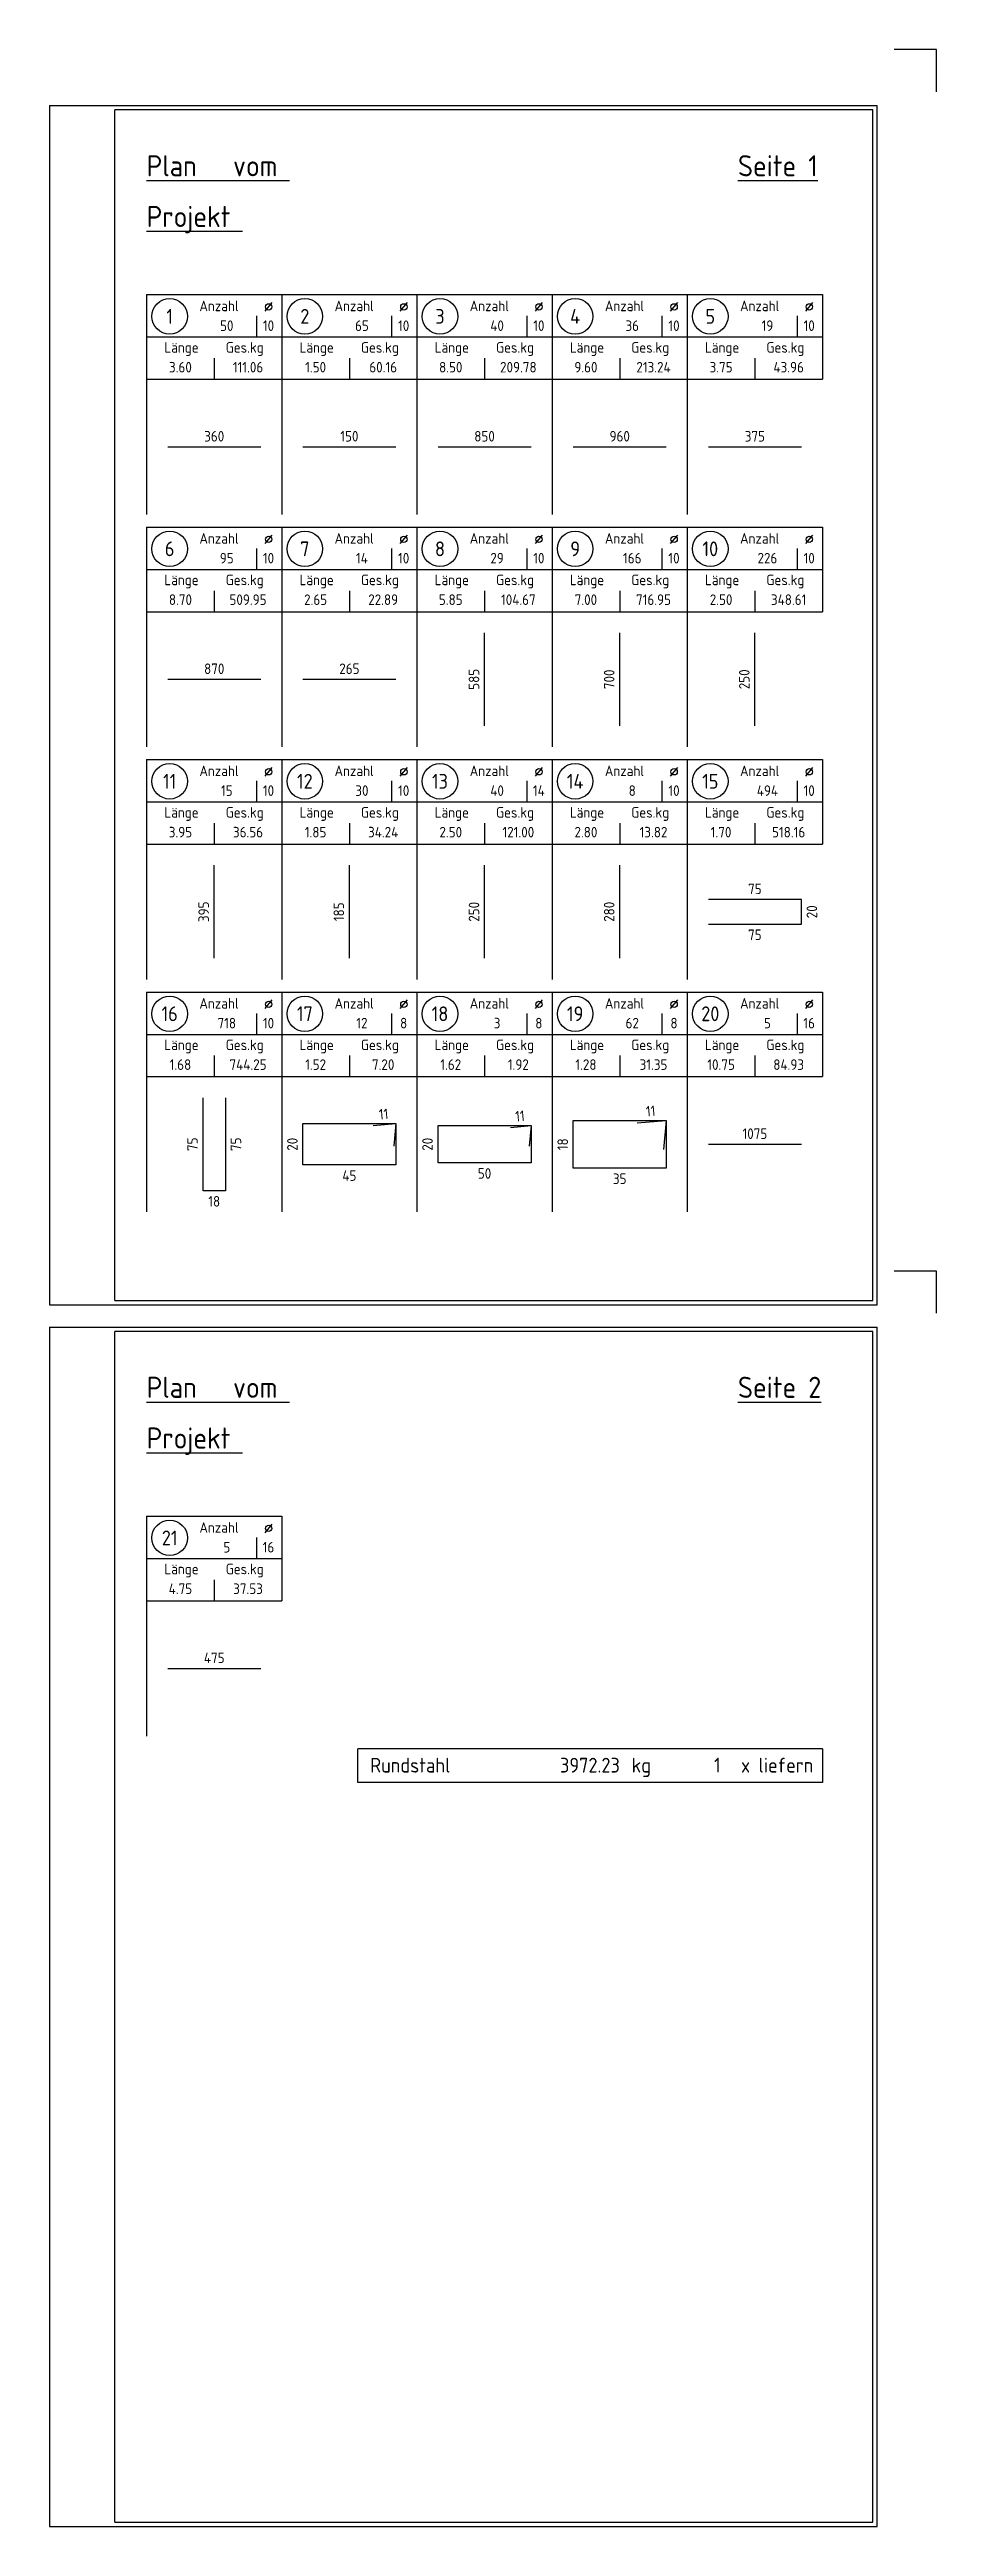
# Model space of a CAD drawing. Extents: x -3 to 123, y 0 to 106.
# Drawn here: x 0.35 to 10.85, y 76.88 to 106.18 of the extents above; entities that cross this region are included whole.
import ezdxf
from ezdxf.enums import TextEntityAlignment as Align

# ---------------------------------------------------------------- set-up
doc = ezdxf.new("R2010")
doc.units = 0
doc.header["$LTSCALE"] = 0.5
doc.header["$MEASUREMENT"] = 0
doc.linetypes.add('AUSGEZOGEN', pattern=[1000.01, 1000, 0.01])
for name, color, linetype in [('RAHMEN', 7, 'CONTINUOUS'), ('RND', 7, 'CONTINUOUS'), ('RND_BILD', 7, 'CONTINUOUS')]:
    doc.layers.add(name, color=color, linetype=linetype)
doc.styles.add('TXT', font='isocp.shx')

msp = doc.modelspace()

# ---------------------------------------------------------------- texts
at = {"layer": 'RND_BILD', "color": 6, "linetype": 'AUSGEZOGEN', "style": 'TXT'}
for s, p in [('%%uPlan   vom ', (1.5, 104.685)), ('%%uSeite 1', (8.5, 104.685)), ('%%uProjekt ', (1.5, 104.085)), ('%%uPlan   vom ', (1.5, 90.235)), ('%%uSeite 2', (8.5, 90.235)), ('%%uProjekt ', (1.5, 89.635))]:
    msp.add_text(s, height=0.25, dxfattribs=at).set_placement(p)
at = {"layer": 'RND_BILD', "color": 7, "linetype": 'AUSGEZOGEN', "style": 'TXT'}
for s, rotation, p in [('360', 0, (2.3, 101.61)), ('585', 90, (5.375, 98.735)), ('700', 90, (6.975, 98.735)), ('250', 90, (8.575, 98.735)), ('395', 90, (2.175, 95.985)), ('185', 90, (3.775, 95.985)), ('250', 90, (5.375, 95.985)), ('280', 90, (6.975, 95.985)), ('20', 90, (9.375, 95.985)), ('11', 5, (4.305, 93.592)), ('11', 5, (5.919, 93.569)), ('11', 5, (7.467, 93.627)), ('75', 90, (2.043, 93.235)), ('75', 90, (2.557, 93.235)), ('20', 90, (3.225, 93.235)), ('20', 90, (4.825, 93.235)), ('18', 90, (6.425, 93.235))]:
    msp.add_text(s, height=0.125, rotation=rotation, dxfattribs=at).set_placement(p, align=Align.MIDDLE)
for s, p in [('150', (3.9, 101.61)), ('850', (5.5, 101.61)), ('960', (7.1, 101.61)), ('375', (8.7, 101.61)), ('870', (2.3, 98.86)), ('265', (3.9, 98.86)), ('75', (8.7, 96.256)), ('75', (8.7, 95.713)), ('1075', (8.7, 93.36)), ('45', (3.9, 92.865)), ('50', (5.5, 92.89)), ('35', (7.1, 92.827)), ('18', (2.3, 92.56)), ('475', (2.3, 87.16))]:
    msp.add_text(s, height=0.125, dxfattribs=at).set_placement(p, align=Align.MIDDLE)

# ---------------------------------------------------------------- blocks, each defined once
blk = doc.blocks.new('DIN-RND')
at = {"layer": 'RAHMEN', "color": 102, "linetype": 'AUSGEZOGEN'}
for p, q in [((21, 29.7), (20, 29.7)), ((21, 28.7), (21, 29.7))]:
    blk.add_line(p, q, dxfattribs=at)
at = {"layer": 'RAHMEN', "color": 7, "linetype": 'AUSGEZOGEN'}
for p, q in [((0, 28.373), (0, 0)), ((0, 28.373), (19.592, 28.373)), ((19.592, 0), (19.592, 28.373)), ((0, 0), (19.592, 0))]:
    blk.add_line(p, q, dxfattribs=at)
at = {"layer": 'RAHMEN', "color": 5, "linetype": 'AUSGEZOGEN'}
for p, q in [((1.55, 0.1), (1.55, 28.273)), ((19.492, 28.273), (1.55, 28.273)), ((19.492, 0.1), (19.492, 28.273)), ((1.55, 0.1), (19.492, 0.1))]:
    blk.add_line(p, q, dxfattribs=at)
blk = doc.blocks.new('RND_LIS2')
at = {"layer": 'RND', "color": 3, "linetype": 'Continuous'}
for p, q in [((0, 0), (0, -5.2)), ((0, 0), (3.2, 0)), ((3.2, 0), (3.2, -2)), ((2.6, -0.503), (2.6, -1)), ((0, -1), (3.2, -1)), ((1.6, -1.503), (1.6, -2)), ((0, -2), (3.2, -2))]:
    blk.add_line(p, q, dxfattribs=at)
at = {"layer": 'RND', "color": 7, "linetype": 'Continuous'}
blk.add_line((2.805, -0.39), (2.973, -0.186), dxfattribs=at)
at = {"layer": 'RND', "color": 1, "linetype": 'Continuous'}
blk.add_circle((0.545, -0.513), 0.42, dxfattribs=at)
at = {"layer": 'RND', "color": 7, "linetype": 'Continuous'}
blk.add_circle((2.889, -0.288), 0.075, dxfattribs=at)
at = {"layer": 'RND', "color": 7, "linetype": 'Continuous', "style": 'TXT'}
for s, p in [('Anzahl', (1.249, -0.391)), ('Länge', (0.42, -1.373)), ('Ges.kg', (1.872, -1.373))]:
    blk.add_text(s, height=0.25, dxfattribs=at).set_placement(p)
at = {"layer": 'RND', "color": 1, "linetype": 'Continuous', "style": 'TXT'}
blk.add_attdef('POS1', text='', height=0.35, dxfattribs=at).set_placement((0.545, -0.513), align=Align.MIDDLE)
at = {"layer": 'RND', "color": 7, "linetype": 'Continuous', "style": 'TXT'}
for tag, p in [('STK1', (1.897, -0.859)), ('DS1', (2.885, -0.859)), ('LANG1', (0.8, -1.841)), ('GEW', (2.4, -1.841))]:
    blk.add_attdef(tag, text='', height=0.25, dxfattribs=at).set_placement(p, align=Align.CENTER)
blk = doc.blocks.new('RND_SUM')
at = {"layer": 'RND', "color": 5, "linetype": 'Continuous'}
for p, q in [((0, 0), (0, 0.8)), ((11, 0.8), (0, 0.8)), ((11, 0.8), (11, 0)), ((11, 0), (0, 0))]:
    blk.add_line(p, q, dxfattribs=at)
at = {"layer": 'RND', "color": 1, "linetype": 'Continuous', "style": 'TXT'}
for s, p in [('Rundstahl', (0.292, 0.235)), ('kg', (6.483, 0.235))]:
    blk.add_text(s, height=0.35, dxfattribs=at).set_placement(p)
blk.add_text('x liefern', height=0.35, dxfattribs=at).set_placement((10.784, 0.235), align=Align.RIGHT)
for tag, p in [('RND-S', (6.203, 0.235)), ('RND-Z', (8.59, 0.235))]:
    blk.add_attdef(tag, text='', height=0.35, dxfattribs=at).set_placement(p, align=Align.RIGHT)

# ---------------------------------------------------------------- linework, layer by layer
at = {"layer": 'RND_BILD', "color": 1, "linetype": 'AUSGEZOGEN'}
for points in [[(1.75, 101.485), (2.85, 101.485)], [(3.35, 101.485), (4.45, 101.485)], [(4.95, 101.485), (6.05, 101.485)], [(6.55, 101.485), (7.65, 101.485)], [(8.15, 101.485), (9.25, 101.485)], [(5.5, 98.185), (5.5, 99.285)], [(7.1, 98.185), (7.1, 99.285)], [(8.7, 98.185), (8.7, 99.285)], [(1.75, 98.735), (2.85, 98.735)], [(3.35, 98.735), (4.45, 98.735)], [(2.3, 95.435), (2.3, 96.535)], [(3.9, 95.435), (3.9, 96.535)], [(5.5, 95.435), (5.5, 96.535)], [(7.1, 95.435), (7.1, 96.535)], [(8.15, 95.838), (9.25, 95.838), (9.25, 96.131), (8.15, 96.131)], [(2.432, 93.785), (2.432, 92.685), (2.168, 92.685), (2.168, 93.785)], [(4.182, 93.456), (4.45, 93.479), (4.45, 92.99), (3.35, 92.99), (3.35, 93.479), (4.45, 93.479), (4.427, 93.211)], [(7.306, 93.487), (7.65, 93.518), (7.65, 92.952), (6.55, 92.952), (6.55, 93.518), (7.65, 93.518), (7.62, 93.173)], [(5.809, 93.434), (6.05, 93.455), (6.05, 93.015), (4.95, 93.015), (4.95, 93.455), (6.05, 93.455), (6.029, 93.214)], [(8.15, 93.235), (9.25, 93.235)], [(1.75, 87.035), (2.85, 87.035)]]:
    msp.add_lwpolyline(points, dxfattribs=at)

# ---------------------------------------------------------------- block references
at = {"layer": 'RND_BILD', "color": 7, "linetype": 'AUSGEZOGEN', "xscale": 0.5, "yscale": 0.5, "zscale": 0.5}
for p in [(0.35, 91.335), (0.35, 76.885)]:
    msp.add_blockref('DIN-RND', p, dxfattribs=at)
at = {"layer": 'RND_BILD', "color": 6, "linetype": 'AUSGEZOGEN', "xscale": 0.5, "yscale": 0.5, "zscale": 0.5}
for p, values in [((1.5, 103.285), {'POS1': '1', 'STK1': '50', 'DS1': '10', 'LANG1': '3.60', 'GEW': '111.06'}), ((1.5, 88.835), {'POS1': '21', 'STK1': '5', 'DS1': '16', 'LANG1': '4.75', 'GEW': '37.53'})]:
    msp.add_blockref('RND_LIS2', p, dxfattribs=at).add_auto_attribs(values)
at = {"layer": 'RND_BILD', "color": 7, "linetype": 'AUSGEZOGEN', "xscale": 0.5, "yscale": 0.5, "zscale": 0.5}
for name, p, values in [('RND_LIS2', (3.1, 103.285), {'POS1': '2', 'STK1': '65', 'DS1': '10', 'LANG1': '1.50', 'GEW': '60.16'}), ('RND_LIS2', (4.7, 103.285), {'POS1': '3', 'STK1': '40', 'DS1': '10', 'LANG1': '8.50', 'GEW': '209.78'}), ('RND_LIS2', (6.3, 103.285), {'POS1': '4', 'STK1': '36', 'DS1': '10', 'LANG1': '9.60', 'GEW': '213.24'}), ('RND_LIS2', (7.9, 103.285), {'POS1': '5', 'STK1': '19', 'DS1': '10', 'LANG1': '3.75', 'GEW': '43.96'}), ('RND_LIS2', (1.5, 100.535), {'POS1': '6', 'STK1': '95', 'DS1': '10', 'LANG1': '8.70', 'GEW': '509.95'}), ('RND_LIS2', (3.1, 100.535), {'POS1': '7', 'STK1': '14', 'DS1': '10', 'LANG1': '2.65', 'GEW': '22.89'}), ('RND_LIS2', (4.7, 100.535), {'POS1': '8', 'STK1': '29', 'DS1': '10', 'LANG1': '5.85', 'GEW': '104.67'}), ('RND_LIS2', (6.3, 100.535), {'POS1': '9', 'STK1': '166', 'DS1': '10', 'LANG1': '7.00', 'GEW': '716.95'}), ('RND_LIS2', (7.9, 100.535), {'POS1': '10', 'STK1': '226', 'DS1': '10', 'LANG1': '2.50', 'GEW': '348.61'}), ('RND_LIS2', (1.5, 97.785), {'POS1': '11', 'STK1': '15', 'DS1': '10', 'LANG1': '3.95', 'GEW': '36.56'}), ('RND_LIS2', (3.1, 97.785), {'POS1': '12', 'STK1': '30', 'DS1': '10', 'LANG1': '1.85', 'GEW': '34.24'}), ('RND_LIS2', (4.7, 97.785), {'POS1': '13', 'STK1': '40', 'DS1': '14', 'LANG1': '2.50', 'GEW': '121.00'}), ('RND_LIS2', (6.3, 97.785), {'POS1': '14', 'STK1': '8', 'DS1': '10', 'LANG1': '2.80', 'GEW': '13.82'}), ('RND_LIS2', (7.9, 97.785), {'POS1': '15', 'STK1': '494', 'DS1': '10', 'LANG1': '1.70', 'GEW': '518.16'}), ('RND_LIS2', (1.5, 95.035), {'POS1': '16', 'STK1': '718', 'DS1': '10', 'LANG1': '1.68', 'GEW': '744.25'}), ('RND_LIS2', (3.1, 95.035), {'POS1': '17', 'STK1': '12', 'DS1': '8', 'LANG1': '1.52', 'GEW': '7.20'}), ('RND_LIS2', (4.7, 95.035), {'POS1': '18', 'STK1': '3', 'DS1': '8', 'LANG1': '1.62', 'GEW': '1.92'}), ('RND_LIS2', (6.3, 95.035), {'POS1': '19', 'STK1': '62', 'DS1': '8', 'LANG1': '1.28', 'GEW': '31.35'}), ('RND_LIS2', (7.9, 95.035), {'POS1': '20', 'STK1': '5', 'DS1': '16', 'LANG1': '10.75', 'GEW': '84.93'}), ('RND_SUM', (4, 85.685), {'RND-S': '3972.23', 'RND-Z': '1'})]:
    msp.add_blockref(name, p, dxfattribs=at).add_auto_attribs(values)

msp.set_redraw_order([(e.dxf.handle, doc.entitydb.next_handle()) for e in msp.query("TEXT MTEXT ATTDEF DIMENSION ARC_DIMENSION")])  # texts and dimensions are drawn at this point

doc.saveas('drawing.dxf')
